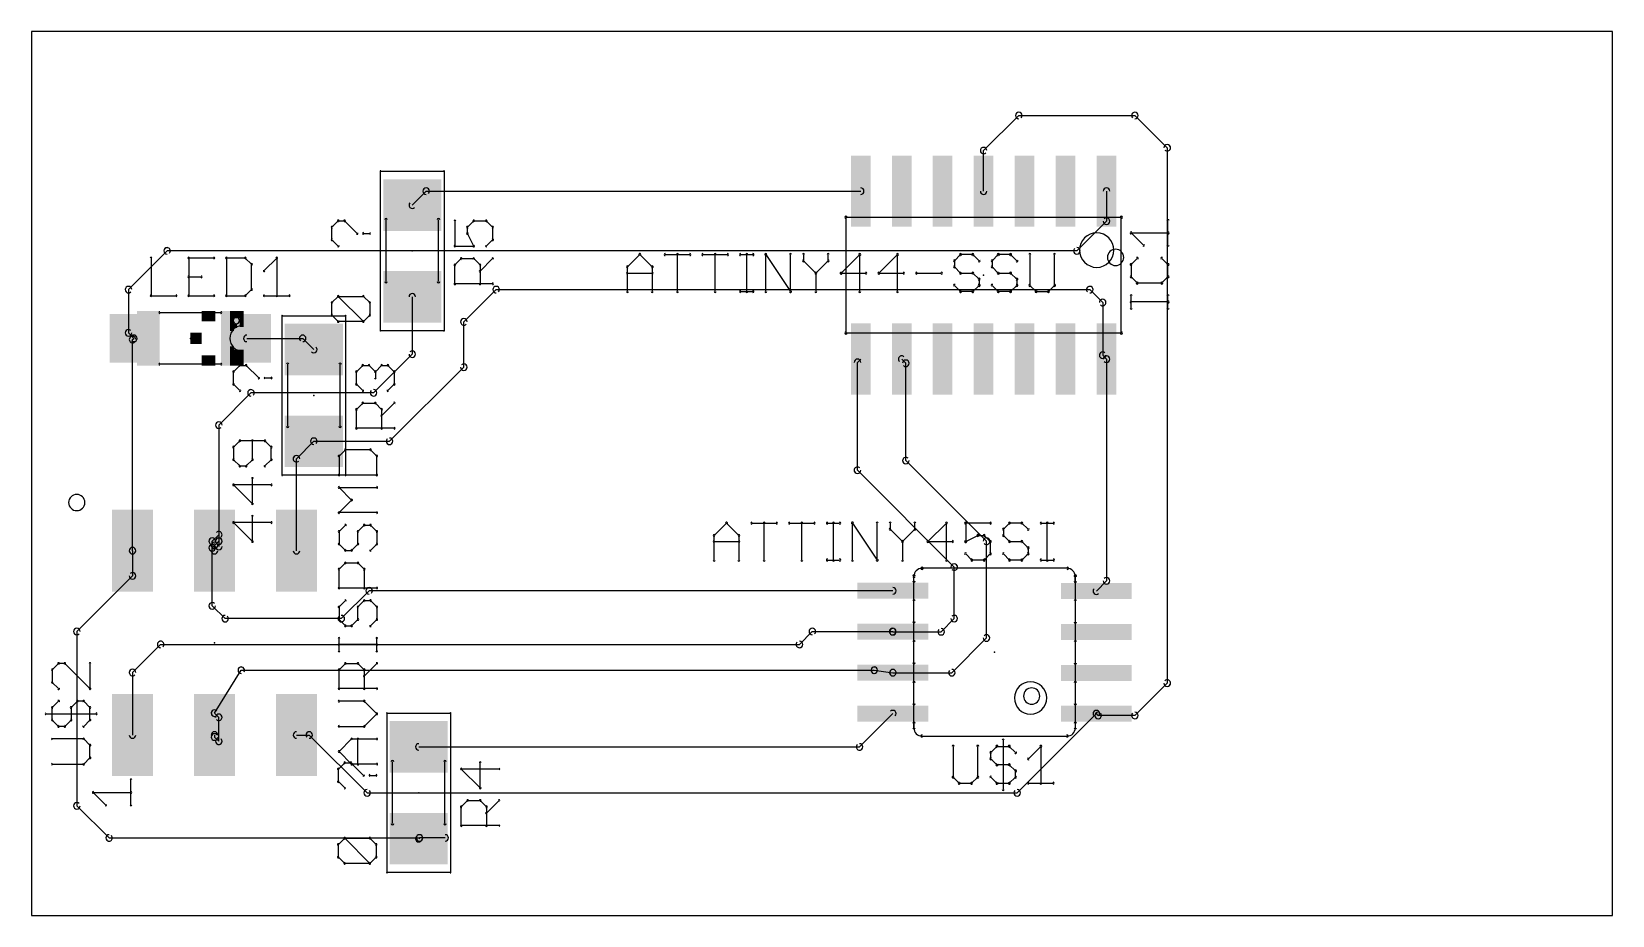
# Model space of a CAD drawing. Header units: millimetres. Extents: x 7.5 to 56.5, y 5.3 to 32.7.
import ezdxf

# ---------------------------------------------------------------- set-up
doc = ezdxf.new("R2010")
doc.units = ezdxf.units.MM
doc.layers.get('0').update_dxf_attribs({"lineweight": 25, "true_color": 0xffffff})
doc.layers.add('layer 1', color=178, linetype='Continuous', lineweight=25, true_color=0x000000)

# ---------------------------------------------------------------- blocks, each defined once
blk = doc.blocks.new('RECT')
blk.add_solid([(-0.5, -0.5), (0.5, -0.5), (-0.5, 0.5), (0.5, 0.5)])
blk = doc.blocks.new('ROUNDV')
blk.add_lwpolyline([(0, -0.25, 1), (0, 0.25, 1), (0, -0.25)], format="xyb")

msp = doc.modelspace()

# ---------------------------------------------------------------- linework, layer by layer
at = {"layer": 'layer 1'}
for p, q in [((56.5, 32.7), (7.5, 32.7)), ((7.5, 32.7), (7.5, 5.3)), ((56.5, 5.3), (56.5, 32.7)), ((33.1, 22.4465), (33.2, 22.5465)), ((7.5, 5.3), (56.5, 5.3))]:
    msp.add_line(p, q, dxfattribs=at)
for points in [[(37.01, 29.01), (38.1, 30.1)], [(38.1, 30.1), (41.7, 30.1)], [(41.7, 30.1), (42.7, 29.1)], [(37.01, 27.7535), (37.01, 29.01)], [(42.7, 29.1), (42.7, 12.5)], [(18.317, 23.427), (18.317, 28.373)], [(18.317, 28.373), (20.283, 28.373)], [(20.283, 28.373), (20.283, 23.427)], [(19.7315, 27.7535), (19.3, 27.322)], [(19.7315, 27.7535), (33.2, 27.7535)], [(40.82, 27.7535), (40.82, 26.82)], [(16.8098, 26.6361), (17.0047, 26.831)], [(16.8098, 26.2463), (16.8098, 26.6361)], [(17.0047, 26.831), (17.1996, 26.831)], [(17.1996, 26.831), (17.5894, 26.4412)], [(18.4872, 24.9475), (18.4872, 26.8652)], [(20.1128, 24.9475), (20.1128, 26.8652)], [(20.6198, 26.831), (20.6198, 26.0514)], [(21.0096, 26.6361), (21.2045, 26.831)], [(21.0096, 26.4412), (21.0096, 26.6361)], [(21.2045, 26.831), (21.5943, 26.831)], [(21.5943, 26.831), (21.7892, 26.6361)], [(21.7892, 26.6361), (21.7892, 26.2463)], [(41.277, 26.941), (32.743, 26.941)], [(32.743, 26.941), (32.743, 23.359)], [(40.82, 26.82), (39.9, 25.9)], [(41.277, 23.359), (41.277, 26.941)], [(42.725, 26.0761), (42.725, 26.8387)], [(17.0047, 26.0514), (16.8098, 26.2463)], [(17.7843, 26.4412), (17.9792, 26.4412)], [(20.6198, 26.0514), (21.2045, 26.0514)], [(21.2045, 26.0514), (21.0096, 26.4412)], [(21.7892, 26.2463), (21.5943, 26.0514)], [(41.9624, 26.0761), (41.581, 26.4574)], [(41.581, 26.4574), (42.725, 26.4574)], [(11.7, 25.9), (10.5, 24.7)], [(11.2008, 25.6802), (11.2008, 24.5108)], [(39.9, 25.9), (11.7, 25.9)], [(13.1498, 25.6802), (12.3702, 25.6802)], [(12.3702, 25.6802), (12.3702, 24.5108)], [(13.5396, 25.6802), (13.5396, 24.5108)], [(14.1243, 25.6802), (13.5396, 25.6802)], [(14.3192, 25.4853), (14.1243, 25.6802)], [(14.3192, 24.7057), (14.3192, 25.4853)], [(14.709, 25.2904), (15.0988, 25.6802)], [(15.0988, 25.6802), (15.0988, 24.5108)], [(20.6198, 25.4667), (20.8147, 25.6616)], [(20.8147, 25.6616), (21.2045, 25.6616)], [(21.2045, 25.6616), (21.3994, 25.4667)], [(21.3994, 25.2718), (21.7892, 25.6616)], [(25.9705, 25.4046), (26.3518, 25.786)], [(26.3518, 25.786), (26.7332, 25.4046)], [(27.1399, 25.786), (27.9026, 25.786)], [(27.5212, 24.642), (27.5212, 25.786)], [(28.3093, 25.786), (29.072, 25.786)], [(28.6906, 24.642), (28.6906, 25.786)], [(29.4787, 25.786), (29.86, 25.786)], [(29.6694, 24.642), (29.6694, 25.786)], [(30.2583, 24.642), (30.2583, 25.786)], [(30.2583, 25.786), (31.0209, 24.642)], [(31.0209, 24.642), (31.0209, 25.786)], [(31.4277, 25.786), (31.4277, 25.5953)], [(31.4277, 25.5953), (31.809, 25.214)], [(31.809, 25.214), (32.1903, 25.5953)], [(32.1903, 25.5953), (32.1903, 25.786)], [(33.1691, 25.786), (32.5971, 25.214)], [(33.1691, 24.642), (33.1691, 25.786)], [(34.3385, 25.786), (33.7665, 25.214)], [(34.3385, 24.642), (34.3385, 25.786)], [(36.2959, 25.786), (36.1053, 25.5953)], [(36.1053, 25.5953), (36.1053, 25.4046)], [(36.6773, 25.786), (36.2959, 25.786)], [(36.8679, 25.5953), (36.6773, 25.786)], [(37.4653, 25.786), (37.2747, 25.5953)], [(37.2747, 25.5953), (37.2747, 25.4046)], [(37.8467, 25.786), (37.4653, 25.786)], [(38.0373, 25.5953), (37.8467, 25.786)], [(38.4441, 25.786), (38.4441, 24.8327)], [(39.2067, 24.8327), (39.2067, 25.786)], [(41.7717, 25.6694), (41.581, 25.4787)], [(42.725, 25.4787), (42.5343, 25.6694)], [(12.3702, 25.0955), (12.76, 25.0955)], [(20.6198, 24.882), (20.6198, 25.4667)], [(21.3994, 25.4667), (21.3994, 24.882)], [(25.9705, 24.642), (25.9705, 25.4046)], [(25.9705, 25.214), (26.7332, 25.214)], [(26.7332, 25.4046), (26.7332, 24.642)], [(31.809, 25.214), (31.809, 24.642)], [(32.5971, 25.214), (33.3597, 25.214)], [(33.7665, 25.214), (34.5291, 25.214)], [(34.9359, 25.214), (35.6985, 25.214)], [(36.1053, 25.4046), (36.2959, 25.214)], [(36.2959, 25.214), (36.6773, 25.214)], [(36.6773, 25.214), (36.8679, 25.0233)], [(36.8679, 25.0233), (36.8679, 24.8327)], [(37.2747, 25.4046), (37.4653, 25.214)], [(37.4653, 25.214), (37.8467, 25.214)], [(37.8467, 25.214), (38.0373, 25.0233)], [(38.0373, 25.0233), (38.0373, 24.8327)], [(41.581, 25.4787), (41.581, 25.0974)], [(41.581, 25.0974), (41.7717, 24.9067)], [(42.5343, 24.9067), (42.725, 25.0974)], [(42.725, 25.0974), (42.725, 25.4787)], [(10.5, 24.7), (10.5, 23.36)], [(11.2008, 24.5108), (11.9804, 24.5108)], [(12.3702, 24.5108), (13.1498, 24.5108)], [(13.5396, 24.5108), (14.1243, 24.5108)], [(14.1243, 24.5108), (14.3192, 24.7057)], [(14.709, 24.5108), (15.4886, 24.5108)], [(21.7892, 24.882), (20.6198, 24.882)], [(20.9, 23.7), (21.9, 24.7)], [(21.9, 24.7), (40.3, 24.7)], [(29.4787, 24.642), (29.86, 24.642)], [(36.2959, 24.642), (36.1053, 24.8327)], [(36.6773, 24.642), (36.2959, 24.642)], [(36.8679, 24.8327), (36.6773, 24.642)], [(37.4653, 24.642), (37.2747, 24.8327)], [(37.8467, 24.642), (37.4653, 24.642)], [(38.0373, 24.8327), (37.8467, 24.642)], [(38.4441, 24.8327), (38.6347, 24.642)], [(38.6347, 24.642), (39.0161, 24.642)], [(39.0161, 24.642), (39.2067, 24.8327)], [(40.3, 24.7), (40.7, 24.3)], [(41.581, 24.1271), (41.581, 24.5084)], [(41.7717, 24.9067), (42.5343, 24.9067)], [(42.725, 24.1271), (42.725, 24.5084)], [(16.8098, 24.2973), (17.0047, 24.4922)], [(16.8098, 23.9075), (16.8098, 24.2973)], [(17.0047, 24.4922), (17.7843, 24.4922)], [(17.7843, 23.7126), (17.0047, 24.4922)], [(17.7843, 24.4922), (17.9792, 24.2973)], [(17.9792, 24.2973), (17.9792, 23.9075)], [(19.3, 24.478), (19.3, 22.7)], [(40.7, 24.3), (40.7, 22.6665)], [(42.725, 24.3178), (41.581, 24.3178)], [(11.47, 23.99), (13.37, 23.99)], [(15.267, 18.947), (15.267, 23.893)], [(15.267, 23.893), (17.233, 23.893)], [(17.0047, 23.7126), (16.8098, 23.9075)], [(17.7843, 23.7126), (17.0047, 23.7126)], [(17.233, 23.893), (17.233, 18.947)], [(17.9792, 23.9075), (17.7843, 23.7126)], [(20.9, 22.3), (20.9, 23.7)], [(10.5, 23.36), (10.67, 23.19)], [(10.63, 23.15), (10.67, 23.19)], [(10.63, 16.6075), (10.63, 23.15)], [(14.17, 23.19), (15.902, 23.19)], [(15.902, 23.19), (16.25, 22.842)], [(20.283, 23.427), (18.317, 23.427)], [(32.743, 23.359), (41.277, 23.359)], [(19.3, 22.7), (18.1, 21.5)], [(34.6, 22.4165), (34.47, 22.5465)], [(40.7, 22.6665), (40.82, 22.5465)], [(40.82, 22.5465), (40.82, 15.671)], [(13.37, 22.39), (11.47, 22.39)], [(13.7598, 22.1561), (13.9547, 22.351)], [(13.7598, 21.7663), (13.7598, 22.1561)], [(13.9547, 22.351), (14.1496, 22.351)], [(14.1496, 22.351), (14.5394, 21.9612)], [(15.4372, 20.4675), (15.4372, 22.3852)], [(17.0628, 20.4675), (17.0628, 22.3852)], [(17.5698, 22.1561), (17.7647, 22.351)], [(17.5698, 21.7663), (17.5698, 22.1561)], [(17.7647, 22.351), (17.9596, 22.351)], [(17.9596, 22.351), (18.1545, 22.1561)], [(18.1545, 22.1561), (18.3494, 22.351)], [(18.1545, 22.1561), (18.1545, 21.9612)], [(18.3494, 22.351), (18.5443, 22.351)], [(18.5443, 22.351), (18.7392, 22.1561)], [(18.598, 19.998), (20.9, 22.3)], [(18.7392, 22.1561), (18.7392, 21.7663)], [(33.1, 19.1), (33.1, 22.4465)], [(34.6, 19.4), (34.6, 22.4165)], [(13.9547, 21.5714), (13.7598, 21.7663)], [(14.7343, 21.9612), (14.9292, 21.9612)], [(17.7647, 21.5714), (17.5698, 21.7663)], [(18.7392, 21.7663), (18.5443, 21.5714)], [(14.3, 21.5), (13.3, 20.5)], [(18.1, 21.5), (14.3, 21.5)], [(17.5698, 20.9867), (17.7647, 21.1816)], [(17.7647, 21.1816), (18.1545, 21.1816)], [(18.1545, 21.1816), (18.3494, 20.9867)], [(18.3494, 20.7918), (18.7392, 21.1816)], [(17.5698, 20.402), (17.5698, 20.9867)], [(18.3494, 20.9867), (18.3494, 20.402)], [(13.3, 20.5), (13.3, 16.9)], [(18.7392, 20.402), (17.5698, 20.402)], [(13.9547, 20.0122), (13.7598, 19.8173)], [(13.7598, 19.8173), (13.7598, 19.4275)], [(14.7343, 20.0122), (13.9547, 20.0122)], [(14.3445, 19.4275), (14.3445, 20.0122)], [(14.9292, 19.8173), (14.7343, 20.0122)], [(14.9292, 19.4275), (14.9292, 19.8173)], [(15.71, 19.458), (16.25, 19.998)], [(16.25, 19.998), (18.598, 19.998)], [(17.2247, 19.7358), (17.0298, 19.5409)], [(18.0043, 19.7358), (17.2247, 19.7358)], [(18.1992, 19.5409), (18.0043, 19.7358)], [(13.7598, 19.4275), (13.9547, 19.2326)], [(13.9547, 19.2326), (14.1496, 19.2326)], [(14.1496, 19.2326), (14.3445, 19.4275)], [(14.7343, 19.2326), (14.9292, 19.4275)], [(15.71, 16.6075), (15.71, 19.458)], [(17.0298, 19.5409), (17.0298, 18.9562)], [(18.1992, 18.9562), (18.1992, 19.5409)], [(37.1, 16.9), (34.6, 19.4)], [(14.9292, 18.6479), (13.7598, 18.6479)], [(13.7598, 18.6479), (14.3445, 18.0632)], [(14.3445, 18.0632), (14.3445, 18.8428)], [(17.233, 18.947), (15.267, 18.947)], [(17.0298, 18.9562), (18.1992, 18.9562)], [(36.1, 16.1), (33.1, 19.1)], [(17.4196, 18.1766), (17.0298, 18.5664)], [(17.0298, 18.5664), (18.1992, 18.5664)], [(17.0298, 17.7868), (17.4196, 18.1766)], [(14.3445, 16.8938), (14.3445, 17.6734)], [(18.1992, 17.7868), (17.0298, 17.7868)], [(14.9292, 17.4785), (13.7598, 17.4785)], [(13.7598, 17.4785), (14.3445, 16.8938)], [(17.2247, 17.397), (17.0298, 17.2021)], [(17.0298, 17.2021), (17.0298, 16.8123)], [(17.6145, 17.2021), (17.8094, 17.397)], [(17.6145, 16.8123), (17.6145, 17.2021)], [(17.8094, 17.397), (18.0043, 17.397)], [(18.0043, 17.397), (18.1992, 17.2021)], [(18.1992, 17.2021), (18.1992, 16.8123)], [(28.6581, 17.0802), (29.0394, 17.4615)], [(29.0394, 17.4615), (29.4208, 17.0802)], [(29.8275, 17.4615), (30.5902, 17.4615)], [(30.2088, 16.3175), (30.2088, 17.4615)], [(30.9969, 17.4615), (31.7596, 17.4615)], [(31.3782, 16.3175), (31.3782, 17.4615)], [(32.1663, 17.4615), (32.5476, 17.4615)], [(32.357, 16.3175), (32.357, 17.4615)], [(32.9459, 16.3175), (32.9459, 17.4615)], [(32.9459, 17.4615), (33.7085, 16.3175)], [(33.7085, 16.3175), (33.7085, 17.4615)], [(34.1153, 17.4615), (34.1153, 17.2708)], [(34.1153, 17.2708), (34.4966, 16.8895)], [(34.4966, 16.8895), (34.8779, 17.2708)], [(34.8779, 17.2708), (34.8779, 17.4615)], [(35.8567, 17.4615), (35.2847, 16.8895)], [(35.8567, 16.3175), (35.8567, 17.4615)], [(37.2167, 17.4615), (36.4541, 17.4615)], [(36.4541, 17.4615), (36.4541, 16.8895)], [(37.8141, 17.4615), (37.6235, 17.2708)], [(37.6235, 17.2708), (37.6235, 17.0802)], [(38.1955, 17.4615), (37.8141, 17.4615)], [(38.3861, 17.2708), (38.1955, 17.4615)], [(38.7929, 17.4615), (39.1742, 17.4615)], [(38.9835, 16.3175), (38.9835, 17.4615)], [(13.1, 16.9), (13.3, 17.1)], [(13.1, 16.7), (13.1, 16.9)], [(13.17, 16.77), (13.1, 16.7)], [(13.1, 14.9), (13.1, 16.7)], [(13.17, 16.77), (13.3, 16.9)], [(13.17, 16.6075), (13.17, 16.77)], [(13.3, 16.9), (13.3, 16.7375)], [(17.0298, 16.8123), (17.2247, 16.6174)], [(17.4196, 16.6174), (17.6145, 16.8123)], [(18.1992, 16.8123), (18.0043, 16.6174)], [(28.6581, 16.3175), (28.6581, 17.0802)], [(28.6581, 16.8895), (29.4208, 16.8895)], [(29.4208, 17.0802), (29.4208, 16.3175)], [(34.4966, 16.8895), (34.4966, 16.3175)], [(35.2847, 16.8895), (36.0473, 16.8895)], [(36.4541, 16.8895), (36.8354, 17.0802)], [(36.8354, 17.0802), (37.0261, 17.0802)], [(37.0261, 17.0802), (37.2167, 16.8895)], [(37.1, 13.9), (37.1, 16.9)], [(37.2167, 16.8895), (37.2167, 16.5082)], [(37.6235, 17.0802), (37.8141, 16.8895)], [(37.8141, 16.8895), (38.1955, 16.8895)], [(38.1955, 16.8895), (38.3861, 16.6988)], [(38.3861, 16.6988), (38.3861, 16.5082)], [(10.63, 16.6075), (10.63, 15.83)], [(17.0298, 16.0327), (17.2247, 16.2276)], [(17.2247, 16.6174), (17.4196, 16.6174)], [(17.2247, 16.2276), (17.6145, 16.2276)], [(17.6145, 16.2276), (17.8094, 16.0327)], [(32.1663, 16.3175), (32.5476, 16.3175)], [(36.6447, 16.3175), (36.4541, 16.5082)], [(37.0261, 16.3175), (36.6447, 16.3175)], [(37.2167, 16.5082), (37.0261, 16.3175)], [(37.8141, 16.3175), (37.6235, 16.5082)], [(38.1955, 16.3175), (37.8141, 16.3175)], [(38.3861, 16.5082), (38.1955, 16.3175)], [(38.7929, 16.3175), (39.1742, 16.3175)], [(10.63, 15.83), (8.9, 14.1)], [(17.0298, 15.448), (17.0298, 16.0327)], [(17.8094, 16.0327), (17.8094, 15.448)], [(34.85, 11.12), (34.85, 15.82)], [(34.85, 15.67), (34.85, 15.82)], [(39.6, 16.06), (35.1, 16.06)], [(36.1, 14.5), (36.1, 16.1)], [(39.85, 15.82), (39.85, 11.12)], [(39.85, 15.66), (39.85, 15.79)], [(18.1992, 15.448), (17.0298, 15.448)], [(17.965, 15.365), (17.1, 14.5)], [(34.196, 15.365), (17.965, 15.365)], [(40.504, 15.355), (40.82, 15.671)], [(13.5, 14.5), (13.1, 14.9)], [(17.2247, 15.0582), (17.0298, 14.8633)], [(17.0298, 14.8633), (17.0298, 14.4735)], [(17.6145, 14.8633), (17.8094, 15.0582)], [(17.6145, 14.4735), (17.6145, 14.8633)], [(17.8094, 15.0582), (18.0043, 15.0582)], [(18.0043, 15.0582), (18.1992, 14.8633)], [(18.1992, 14.8633), (18.1992, 14.4735)], [(34.85, 14.41), (34.85, 15.05)], [(39.85, 15.05), (39.85, 14.4)], [(17.1, 14.5), (13.5, 14.5)], [(17.0298, 14.4735), (17.2247, 14.2786)], [(17.2247, 14.2786), (17.4196, 14.2786)], [(17.4196, 14.2786), (17.6145, 14.4735)], [(18.1992, 14.4735), (18.0043, 14.2786)], [(35.695, 14.095), (36.1, 14.5)], [(8.9, 14.1), (8.9, 8.7)], [(17.0298, 13.499), (17.0298, 13.8888)], [(18.1992, 13.499), (18.1992, 13.8888)], [(31.3, 13.7), (31.7, 14.1)], [(31.7, 14.1), (34.191, 14.1)], [(34.191, 14.1), (34.196, 14.095)], [(34.196, 14.095), (35.695, 14.095)], [(34.85, 13.14), (34.85, 13.78)], [(36.025, 12.825), (37.1, 13.9)], [(39.85, 13.78), (39.85, 13.13)], [(11.5, 13.7), (10.63, 12.83)], [(11.5, 13.7), (31.3, 13.7)], [(18.1992, 13.6939), (17.0298, 13.6939)], [(8.3347, 13.1092), (8.1398, 12.9143)], [(8.1398, 12.9143), (8.1398, 12.5245)], [(8.5296, 13.1092), (8.3347, 13.1092)], [(9.3092, 12.3296), (8.5296, 13.1092)], [(9.3092, 13.1092), (9.3092, 12.3296)], [(10.63, 12.83), (10.63, 10.8925)], [(13.17, 11.57), (14, 12.9)], [(14, 12.9), (33.621, 12.9)], [(17.0298, 12.9143), (17.2247, 13.1092)], [(17.0298, 12.3296), (17.0298, 12.9143)], [(17.2247, 13.1092), (17.6145, 13.1092)], [(17.6145, 13.1092), (17.8094, 12.9143)], [(17.8094, 12.7194), (18.1992, 13.1092)], [(17.8094, 12.9143), (17.8094, 12.3296)], [(33.621, 12.9), (34.196, 12.825)], [(34.196, 12.825), (36.025, 12.825)], [(8.1398, 12.5245), (8.3347, 12.3296)], [(18.1992, 12.3296), (17.0298, 12.3296)], [(34.85, 11.87), (34.85, 12.51)], [(39.85, 12.51), (39.85, 11.87)], [(42.7, 12.5), (41.7, 11.5)], [(8.1398, 11.7449), (8.3347, 11.9398)], [(8.9194, 11.9398), (8.7245, 11.7449)], [(9.1143, 11.9398), (8.9194, 11.9398)], [(9.3092, 11.7449), (9.1143, 11.9398)], [(17.8094, 11.9398), (17.0298, 11.9398)], [(18.1992, 11.55), (17.8094, 11.9398)], [(7.9449, 11.55), (9.5041, 11.55)], [(8.1398, 11.3551), (8.1398, 11.7449)], [(8.3347, 11.1602), (8.1398, 11.3551)], [(8.7245, 11.3551), (8.5296, 11.1602)], [(8.7245, 11.7449), (8.7245, 11.3551)], [(9.1143, 11.1602), (9.3092, 11.3551)], [(9.3092, 11.3551), (9.3092, 11.7449)], [(13.3, 11.44), (13.17, 11.57)], [(13.3, 10.7), (13.3, 11.44)], [(17.8094, 11.1602), (18.1992, 11.55)], [(18.517, 6.627), (18.517, 11.573)], [(18.517, 11.573), (20.483, 11.573)], [(20.483, 11.573), (20.483, 6.627)], [(33.163, 10.522), (34.196, 11.555)], [(38.049, 9.1), (40.504, 11.555)], [(40.559, 11.5), (40.504, 11.555)], [(41.7, 11.5), (40.559, 11.5)], [(8.5296, 11.1602), (8.3347, 11.1602)], [(13.17, 10.8925), (13.17, 10.83)], [(13.17, 10.83), (13.3, 10.7)], [(15.71, 10.8925), (16.1075, 10.8925)], [(16.1075, 10.8925), (17.9, 9.1)], [(17.0298, 11.1602), (17.8094, 11.1602)], [(34.85, 11.25), (34.85, 11.12)], [(35.1, 10.86), (39.59, 10.86)], [(39.85, 11.25), (39.85, 11.12)], [(9.1143, 10.7704), (8.1398, 10.7704)], [(9.3092, 10.5755), (9.1143, 10.7704)], [(9.3092, 10.1857), (9.3092, 10.5755)], [(17.0298, 10.3806), (17.4196, 10.7704)], [(17.4196, 9.9908), (17.0298, 10.3806)], [(17.4196, 10.7704), (18.1992, 10.7704)], [(17.6145, 9.9908), (17.6145, 10.7704)], [(19.5, 10.522), (33.163, 10.522)], [(36.0643, 10.54), (36.0643, 9.5867)], [(36.827, 9.5867), (36.827, 10.54)], [(37.2337, 10.3493), (37.4244, 10.54)], [(37.2337, 10.1586), (37.2337, 10.3493)], [(37.4244, 10.54), (37.8057, 10.54)], [(37.615, 10.7306), (37.615, 9.2053)], [(37.8057, 10.54), (37.9964, 10.3493)], [(38.4031, 10.1586), (38.7844, 10.54)], [(38.7844, 10.54), (38.7844, 9.396)], [(8.1398, 9.9908), (9.1143, 9.9908)], [(9.1143, 9.9908), (9.3092, 10.1857)], [(17.0098, 9.8361), (17.2047, 10.031)], [(17.0098, 9.4463), (17.0098, 9.8361)], [(17.2047, 10.031), (17.3996, 10.031)], [(17.3996, 10.031), (17.7894, 9.6412)], [(18.1992, 9.9908), (17.4196, 9.9908)], [(18.6872, 8.1475), (18.6872, 10.0652)], [(20.3128, 8.1475), (20.3128, 10.0652)], [(21.9892, 9.8361), (20.8198, 9.8361)], [(20.8198, 9.8361), (21.4045, 9.2514)], [(21.4045, 9.2514), (21.4045, 10.031)], [(37.4244, 9.968), (37.2337, 10.1586)], [(37.8057, 9.968), (37.4244, 9.968)], [(37.9964, 9.7773), (37.8057, 9.968)], [(10.5792, 8.7208), (10.5792, 9.5004)], [(17.2047, 9.2514), (17.0098, 9.4463)], [(17.9843, 9.6412), (18.1792, 9.6412)], [(36.0643, 9.5867), (36.255, 9.396)], [(36.255, 9.396), (36.6363, 9.396)], [(36.6363, 9.396), (36.827, 9.5867)], [(37.2337, 9.5867), (37.4244, 9.396)], [(37.4244, 9.396), (37.8057, 9.396)], [(37.8057, 9.396), (37.9964, 9.5867)], [(37.9964, 9.5867), (37.9964, 9.7773)], [(38.4031, 9.396), (39.1657, 9.396)], [(9.7996, 8.7208), (9.4098, 9.1106)], [(9.4098, 9.1106), (10.5792, 9.1106)], [(17.9, 9.1), (38.049, 9.1)], [(20.8198, 8.6667), (21.0147, 8.8616)], [(21.0147, 8.8616), (21.4045, 8.8616)], [(21.4045, 8.8616), (21.5994, 8.6667)], [(21.5994, 8.4718), (21.9892, 8.8616)], [(8.9, 8.7), (9.9, 7.7)], [(20.8198, 8.082), (20.8198, 8.6667)], [(21.5994, 8.6667), (21.5994, 8.082)], [(21.9892, 8.082), (20.8198, 8.082)], [(9.9, 7.7), (19.522, 7.7)], [(17.0098, 7.4973), (17.2047, 7.6922)], [(17.0098, 7.1075), (17.0098, 7.4973)], [(17.2047, 7.6922), (17.9843, 7.6922)], [(17.9843, 6.9126), (17.2047, 7.6922)], [(17.9843, 7.6922), (18.1792, 7.4973)], [(18.1792, 7.4973), (18.1792, 7.1075)], [(19.522, 7.7), (19.5, 7.678)], [(20.322, 7.7), (19.522, 7.7)], [(17.2047, 6.9126), (17.0098, 7.1075)], [(17.9843, 6.9126), (17.2047, 6.9126)], [(18.1792, 7.1075), (17.9843, 6.9126)], [(20.483, 6.627), (18.517, 6.627)]]:
    msp.add_lwpolyline(points, dxfattribs=at)
for points in [[(38.1, 30.2016, 1), (38.1, 29.9984)], [(38.1718, 30.0282, 1), (38.0282, 30.1718)], [(41.7718, 30.1718, 1), (41.6282, 30.0282)], [(41.7, 29.9984, 1), (41.7, 30.2016)], [(37.1116, 29.01, 1), (36.9084, 29.01)], [(36.9382, 29.0818, 1), (37.0818, 28.9382)], [(42.8016, 29.1, 1), (42.5984, 29.1)], [(42.6282, 29.0282, 1), (42.7718, 29.1718)], [(18.3297, 28.373, 1), (18.3043, 28.373)], [(18.317, 28.3857, 1), (18.317, 28.3603)], [(20.2957, 28.373, 1), (20.2703, 28.373)], [(20.283, 28.3603, 1), (20.283, 28.3857)], [(19.7315, 27.8551, 1), (19.7315, 27.6519)], [(19.8033, 27.6817, 1), (19.6597, 27.8253)], [(33.2, 27.6519, 1), (33.2, 27.8551)], [(36.9084, 27.7535, 1), (37.1116, 27.7535)], [(40.9216, 27.7535, 1), (40.7184, 27.7535)], [(19.2282, 27.3938, 1), (19.3718, 27.2502)], [(32.743, 26.9791, 1), (32.743, 26.9029)], [(32.7811, 26.941, 1), (32.7049, 26.941)], [(41.3151, 26.941, 1), (41.2389, 26.941)], [(41.277, 26.9029, 1), (41.277, 26.9791)], [(16.7918, 26.6541, 1), (16.8278, 26.6181)], [(16.8352, 26.6361, 1), (16.7844, 26.6361)], [(17.0047, 26.8564, 1), (17.0047, 26.8056)], [(17.0227, 26.813, 1), (16.9867, 26.849)], [(17.2176, 26.849, 1), (17.1816, 26.813)], [(17.1996, 26.8056, 1), (17.1996, 26.8564)], [(17.7843, 26.4666, 1), (17.7843, 26.4158)], [(17.9792, 26.4158, 1), (17.9792, 26.4666)], [(18.5253, 26.8652, 1), (18.4491, 26.8652)], [(20.1509, 26.8652, 1), (20.0747, 26.8652)], [(20.6452, 26.831, 1), (20.5944, 26.831)], [(20.9916, 26.6541, 1), (21.0276, 26.6181)], [(21.035, 26.6361, 1), (20.9842, 26.6361)], [(21.0323, 26.4526, 1), (20.9869, 26.4298)], [(21.2045, 26.8564, 1), (21.2045, 26.8056)], [(21.2225, 26.813, 1), (21.1865, 26.849)], [(21.6123, 26.849, 1), (21.5763, 26.813)], [(21.5943, 26.8056, 1), (21.5943, 26.8564)], [(21.8146, 26.6361, 1), (21.7638, 26.6361)], [(21.7712, 26.6181, 1), (21.8072, 26.6541)], [(40.7184, 26.82, 1), (40.9216, 26.82)], [(40.8918, 26.7482, 1), (40.7482, 26.8918)], [(41.581, 26.4892, 1), (41.581, 26.4257)], [(41.6035, 26.4799, 1), (41.5586, 26.435)], [(42.7568, 26.8387, 1), (42.6932, 26.8387)], [(42.725, 26.4257, 1), (42.725, 26.4892)], [(11.7, 26.0016, 1), (11.7, 25.7984)], [(11.7718, 25.8282, 1), (11.6282, 25.9718)], [(16.8278, 26.2643, 1), (16.7918, 26.2283)], [(16.7844, 26.2463, 1), (16.8352, 26.2463)], [(16.9867, 26.0334, 1), (17.0227, 26.0694)], [(17.5714, 26.4232, 1), (17.6074, 26.4592)], [(20.6198, 26.0768, 1), (20.6198, 26.026)], [(20.5944, 26.0514, 1), (20.6452, 26.0514)], [(20.9842, 26.4412, 1), (21.035, 26.4412)], [(21.1818, 26.04, 1), (21.2272, 26.0628)], [(21.2045, 26.026, 1), (21.2045, 26.0768)], [(21.5763, 26.0694, 1), (21.6123, 26.0334)], [(21.7638, 26.2463, 1), (21.8146, 26.2463)], [(21.8072, 26.2283, 1), (21.7712, 26.2643)], [(39.8282, 25.9718, 1), (39.9718, 25.8282)], [(39.9, 25.7984, 1), (39.9, 26.0016)], [(40.5152, 25.3913, 1), (40.5152, 26.4581, 1), (40.5152, 25.3913)], [(41.9399, 26.0536, 1), (41.9848, 26.0985)], [(42.6932, 26.0761, 1), (42.7568, 26.0761)], [(11.2262, 25.6802, 1), (11.1754, 25.6802)], [(12.3702, 25.7056, 1), (12.3702, 25.6548)], [(12.3956, 25.6802, 1), (12.3448, 25.6802)], [(13.1498, 25.6548, 1), (13.1498, 25.7056)], [(13.565, 25.6802, 1), (13.5142, 25.6802)], [(13.5396, 25.7056, 1), (13.5396, 25.6548)], [(14.1423, 25.6982, 1), (14.1063, 25.6622)], [(14.1243, 25.6548, 1), (14.1243, 25.7056)], [(14.3446, 25.4853, 1), (14.2938, 25.4853)], [(14.3012, 25.4673, 1), (14.3372, 25.5033)], [(15.1242, 25.6802, 1), (15.0734, 25.6802)], [(15.1167, 25.6622, 1), (15.0808, 25.6982)], [(20.6018, 25.4847, 1), (20.6378, 25.4487)], [(20.6452, 25.4667, 1), (20.5944, 25.4667)], [(20.8147, 25.687, 1), (20.8147, 25.6362)], [(20.8327, 25.6436, 1), (20.7967, 25.6796)], [(21.2225, 25.6796, 1), (21.1865, 25.6436)], [(21.2045, 25.6362, 1), (21.2045, 25.687)], [(21.4248, 25.4667, 1), (21.374, 25.4667)], [(21.3814, 25.4487, 1), (21.4174, 25.4847)], [(21.8072, 25.6436, 1), (21.7712, 25.6796)], [(26.3743, 25.8084, 1), (26.3294, 25.7635)], [(26.3743, 25.7635, 1), (26.3294, 25.8084)], [(27.1399, 25.8177, 1), (27.1399, 25.7542)], [(27.553, 25.786, 1), (27.4895, 25.786)], [(27.9026, 25.7542, 1), (27.9026, 25.8177)], [(28.3093, 25.8177, 1), (28.3093, 25.7542)], [(28.7224, 25.786, 1), (28.6589, 25.786)], [(29.072, 25.7542, 1), (29.072, 25.8177)], [(29.4787, 25.8177, 1), (29.4787, 25.7542)], [(29.7011, 25.786, 1), (29.6376, 25.786)], [(29.86, 25.7542, 1), (29.86, 25.8177)], [(30.29, 25.786, 1), (30.2265, 25.786)], [(30.2847, 25.8036, 1), (30.2319, 25.7684)], [(31.0527, 25.786, 1), (30.9892, 25.786)], [(31.4594, 25.786, 1), (31.3959, 25.786)], [(31.4501, 25.6178, 1), (31.4052, 25.5729)], [(31.3959, 25.5953, 1), (31.4594, 25.5953)], [(32.2221, 25.786, 1), (32.1586, 25.786)], [(32.1586, 25.5953, 1), (32.2221, 25.5953)], [(32.2128, 25.5729, 1), (32.1679, 25.6178)], [(33.2008, 25.786, 1), (33.1373, 25.786)], [(33.1915, 25.7635, 1), (33.1466, 25.8084)], [(34.3702, 25.786, 1), (34.3067, 25.786)], [(34.3609, 25.7635, 1), (34.316, 25.8084)], [(36.137, 25.5953, 1), (36.0735, 25.5953)], [(36.0828, 25.6178, 1), (36.1277, 25.5729)], [(36.2959, 25.8177, 1), (36.2959, 25.7542)], [(36.3184, 25.7635, 1), (36.2735, 25.8084)], [(36.6997, 25.8084, 1), (36.6548, 25.7635)], [(36.6773, 25.7542, 1), (36.6773, 25.8177)], [(36.8455, 25.5729, 1), (36.8904, 25.6178)], [(37.3064, 25.5953, 1), (37.2429, 25.5953)], [(37.2522, 25.6178, 1), (37.2971, 25.5729)], [(37.4653, 25.8177, 1), (37.4653, 25.7542)], [(37.4878, 25.7635, 1), (37.4429, 25.8084)], [(37.8691, 25.8084, 1), (37.8242, 25.7635)], [(37.8467, 25.7542, 1), (37.8467, 25.8177)], [(38.0149, 25.5729, 1), (38.0598, 25.6178)], [(38.4758, 25.786, 1), (38.4123, 25.786)], [(39.2385, 25.786, 1), (39.175, 25.786)], [(41.6128, 25.4787, 1), (41.5493, 25.4787)], [(41.5586, 25.5011, 1), (41.6035, 25.4562)], [(41.7941, 25.6469, 1), (41.7492, 25.6918)], [(42.5568, 25.6918, 1), (42.5119, 25.6469)], [(42.7568, 25.4787, 1), (42.6932, 25.4787)], [(42.7025, 25.4562, 1), (42.7475, 25.5011)], [(12.3702, 25.1209, 1), (12.3702, 25.0701)], [(12.76, 25.0701, 1), (12.76, 25.1209)], [(14.691, 25.3084, 1), (14.727, 25.2724)], [(21.3814, 25.2898, 1), (21.4174, 25.2538)], [(26.0023, 25.4046, 1), (25.9388, 25.4046)], [(25.9481, 25.4271, 1), (25.993, 25.3822)], [(25.9705, 25.2457, 1), (25.9705, 25.1822)], [(26.7649, 25.4046, 1), (26.7014, 25.4046)], [(26.7107, 25.3822, 1), (26.7556, 25.4271)], [(26.7332, 25.1822, 1), (26.7332, 25.2457)], [(31.8408, 25.214, 1), (31.7773, 25.214)], [(31.7866, 25.2364, 1), (31.8315, 25.1915)], [(31.7866, 25.1915, 1), (31.8315, 25.2364)], [(32.5971, 25.2457, 1), (32.5971, 25.1822)], [(32.5746, 25.2364, 1), (32.6195, 25.1915)], [(33.3597, 25.1822, 1), (33.3597, 25.2457)], [(33.744, 25.2364, 1), (33.7889, 25.1915)], [(33.7665, 25.2457, 1), (33.7665, 25.1822)], [(34.5291, 25.1822, 1), (34.5291, 25.2457)], [(34.9359, 25.2457, 1), (34.9359, 25.1822)], [(35.6985, 25.1822, 1), (35.6985, 25.2457)], [(36.1277, 25.4271, 1), (36.0828, 25.3822)], [(36.0735, 25.4046, 1), (36.137, 25.4046)], [(36.2959, 25.2457, 1), (36.2959, 25.1822)], [(36.2735, 25.1915, 1), (36.3184, 25.2364)], [(36.6997, 25.2364, 1), (36.6548, 25.1915)], [(36.6773, 25.1822, 1), (36.6773, 25.2457)], [(36.8997, 25.0233, 1), (36.8362, 25.0233)], [(36.8455, 25.0009, 1), (36.8904, 25.0458)], [(37.2971, 25.4271, 1), (37.2522, 25.3822)], [(37.2429, 25.4046, 1), (37.3064, 25.4046)], [(37.4653, 25.2457, 1), (37.4653, 25.1822)], [(37.4429, 25.1915, 1), (37.4878, 25.2364)], [(37.8691, 25.2364, 1), (37.8242, 25.1915)], [(37.8467, 25.1822, 1), (37.8467, 25.2457)], [(38.0691, 25.0233, 1), (38.0056, 25.0233)], [(38.0149, 25.0009, 1), (38.0598, 25.0458)], [(41.6035, 25.1198, 1), (41.5586, 25.0749)], [(41.5493, 25.0974, 1), (41.6128, 25.0974)], [(42.6932, 25.0974, 1), (42.7568, 25.0974)], [(42.7475, 25.0749, 1), (42.7025, 25.1198)], [(10.6016, 24.7, 1), (10.3984, 24.7)], [(10.4282, 24.7718, 1), (10.5718, 24.6282)], [(11.2008, 24.5362, 1), (11.2008, 24.4854)], [(11.1754, 24.5108, 1), (11.2262, 24.5108)], [(11.9804, 24.4854, 1), (11.9804, 24.5362)], [(12.3702, 24.5362, 1), (12.3702, 24.4854)], [(12.3448, 24.5108, 1), (12.3956, 24.5108)], [(13.1498, 24.4854, 1), (13.1498, 24.5362)], [(13.5396, 24.5362, 1), (13.5396, 24.4854)], [(13.5142, 24.5108, 1), (13.565, 24.5108)], [(14.1063, 24.5288, 1), (14.1423, 24.4928)], [(14.1243, 24.4854, 1), (14.1243, 24.5362)], [(14.2938, 24.7057, 1), (14.3446, 24.7057)], [(14.3372, 24.6877, 1), (14.3012, 24.7237)], [(14.709, 24.5362, 1), (14.709, 24.4854)], [(15.0734, 24.5108, 1), (15.1242, 24.5108)], [(15.4886, 24.4854, 1), (15.4886, 24.5362)], [(17.0227, 24.5102, 1), (16.9867, 24.4742)], [(17.0047, 24.5176, 1), (17.0047, 24.4668)], [(17.0227, 24.4742, 1), (16.9867, 24.5102)], [(17.8023, 24.5102, 1), (17.7663, 24.4742)], [(17.7843, 24.4668, 1), (17.7843, 24.5176)], [(18.4491, 24.9475, 1), (18.5253, 24.9475)], [(19.4016, 24.478, 1), (19.1984, 24.478)], [(20.0747, 24.9475, 1), (20.1509, 24.9475)], [(20.6198, 24.9074, 1), (20.6198, 24.8566)], [(20.5944, 24.882, 1), (20.6452, 24.882)], [(21.374, 24.882, 1), (21.4248, 24.882)], [(21.7892, 24.8566, 1), (21.7892, 24.9074)], [(21.9, 24.8016, 1), (21.9, 24.5984)], [(21.9718, 24.6282, 1), (21.8282, 24.7718)], [(25.9388, 24.642, 1), (26.0023, 24.642)], [(26.7014, 24.642, 1), (26.7649, 24.642)], [(27.4895, 24.642, 1), (27.553, 24.642)], [(28.6589, 24.642, 1), (28.7224, 24.642)], [(29.4787, 24.6738, 1), (29.4787, 24.6103)], [(29.6376, 24.642, 1), (29.7011, 24.642)], [(29.86, 24.6103, 1), (29.86, 24.6738)], [(30.2265, 24.642, 1), (30.29, 24.642)], [(30.9892, 24.642, 1), (31.0527, 24.642)], [(30.9945, 24.6244, 1), (31.0474, 24.6596)], [(31.7773, 24.642, 1), (31.8408, 24.642)], [(33.1373, 24.642, 1), (33.2008, 24.642)], [(34.3067, 24.642, 1), (34.3702, 24.642)], [(36.1277, 24.8551, 1), (36.0828, 24.8102)], [(36.2959, 24.6738, 1), (36.2959, 24.6103)], [(36.2735, 24.6195, 1), (36.3184, 24.6645)], [(36.6548, 24.6645, 1), (36.6997, 24.6195)], [(36.6773, 24.6103, 1), (36.6773, 24.6738)], [(36.8362, 24.8327, 1), (36.8997, 24.8327)], [(36.8904, 24.8102, 1), (36.8455, 24.8551)], [(37.2971, 24.8551, 1), (37.2522, 24.8102)], [(37.4653, 24.6738, 1), (37.4653, 24.6103)], [(37.4429, 24.6195, 1), (37.4878, 24.6645)], [(37.8242, 24.6645, 1), (37.8691, 24.6195)], [(37.8467, 24.6103, 1), (37.8467, 24.6738)], [(38.0056, 24.8327, 1), (38.0691, 24.8327)], [(38.0598, 24.8102, 1), (38.0149, 24.8551)], [(38.4665, 24.8551, 1), (38.4216, 24.8102)], [(38.4123, 24.8327, 1), (38.4758, 24.8327)], [(38.6347, 24.6738, 1), (38.6347, 24.6103)], [(38.6123, 24.6195, 1), (38.6572, 24.6645)], [(38.9936, 24.6645, 1), (39.0385, 24.6195)], [(39.0161, 24.6103, 1), (39.0161, 24.6738)], [(39.175, 24.8327, 1), (39.2385, 24.8327)], [(39.2292, 24.8102, 1), (39.1843, 24.8551)], [(40.3718, 24.7718, 1), (40.2282, 24.6282)], [(40.3, 24.5984, 1), (40.3, 24.8016)], [(41.6128, 24.5084, 1), (41.5493, 24.5084)], [(41.7717, 24.9384, 1), (41.7717, 24.875)], [(41.7492, 24.8842, 1), (41.7941, 24.9292)], [(42.5119, 24.9292, 1), (42.5568, 24.8842)], [(42.5343, 24.875, 1), (42.5343, 24.9384)], [(42.7568, 24.5084, 1), (42.6932, 24.5084)], [(11.47, 24.0154, 1), (11.47, 23.9646)], [(13.37, 23.9646, 1), (13.37, 24.0154)], [(16.7918, 24.3153, 1), (16.8278, 24.2793)], [(16.8352, 24.2973, 1), (16.7844, 24.2973)], [(18.0046, 24.2973, 1), (17.9538, 24.2973)], [(17.9612, 24.2793, 1), (17.9972, 24.3153)], [(40.8016, 24.3, 1), (40.5984, 24.3)], [(40.6282, 24.2282, 1), (40.7718, 24.3718)], [(41.581, 24.3495, 1), (41.581, 24.286)], [(41.5493, 24.1271, 1), (41.6128, 24.1271)], [(42.6932, 24.1271, 1), (42.7568, 24.1271)], [(42.725, 24.286, 1), (42.725, 24.3495)], [(14.045, 23.59, 1), (14.045, 22.79)], [(13.845, 23.64, 1), (13.845, 23.84, 1), (13.845, 23.64)], [(15.2797, 23.893, 1), (15.2543, 23.893)], [(15.267, 23.9057, 1), (15.267, 23.8803)], [(16.8278, 23.9255, 1), (16.7918, 23.8895)], [(16.7844, 23.9075, 1), (16.8352, 23.9075)], [(17.0047, 23.738, 1), (17.0047, 23.6872)], [(16.9867, 23.6946, 1), (17.0227, 23.7306)], [(17.2457, 23.893, 1), (17.2203, 23.893)], [(17.233, 23.8803, 1), (17.233, 23.9057)], [(17.7663, 23.7306, 1), (17.8023, 23.6946)], [(17.7663, 23.6946, 1), (17.8023, 23.7306)], [(17.7843, 23.6872, 1), (17.7843, 23.738)], [(17.9538, 23.9075, 1), (18.0046, 23.9075)], [(17.9972, 23.8895, 1), (17.9612, 23.9255)], [(21.0016, 23.7, 1), (20.7984, 23.7)], [(20.8282, 23.7718, 1), (20.9718, 23.6282)], [(10.3984, 23.36, 1), (10.6016, 23.36)], [(10.5718, 23.4318, 1), (10.4282, 23.2882)], [(10.7316, 23.15, 1), (10.5284, 23.15)], [(10.5582, 23.2218, 1), (10.7018, 23.0782)], [(10.7418, 23.1182, 1), (10.5982, 23.2618)], [(10.5982, 23.1182, 1), (10.7418, 23.2618)], [(14.17, 23.2916, 1), (14.17, 23.0884)], [(15.9738, 23.2618, 1), (15.8302, 23.1182)], [(15.902, 23.0884, 1), (15.902, 23.2916)], [(18.317, 23.4397, 1), (18.317, 23.4143)], [(18.3043, 23.427, 1), (18.3297, 23.427)], [(20.2703, 23.427, 1), (20.2957, 23.427)], [(20.283, 23.4143, 1), (20.283, 23.4397)], [(32.743, 23.3971, 1), (32.743, 23.3209)], [(32.7049, 23.359, 1), (32.7811, 23.359)], [(41.2389, 23.359, 1), (41.3151, 23.359)], [(41.277, 23.3209, 1), (41.277, 23.3971)], [(16.1782, 22.7702, 1), (16.3218, 22.9138)], [(19.1984, 22.7, 1), (19.4016, 22.7)], [(19.3718, 22.6282, 1), (19.2282, 22.7718)], [(33.2016, 22.4465, 1), (32.9984, 22.4465)], [(34.5418, 22.6183, 1), (34.3982, 22.4747)], [(40.5984, 22.6665, 1), (40.8016, 22.6665)], [(40.7718, 22.7383, 1), (40.6282, 22.5947)], [(40.9216, 22.5465, 1), (40.7184, 22.5465)], [(40.7482, 22.4747, 1), (40.8918, 22.6183)], [(11.47, 22.4154, 1), (11.47, 22.3646)], [(13.37, 22.3646, 1), (13.37, 22.4154)], [(13.7852, 22.1561, 1), (13.7344, 22.1561)], [(13.7418, 22.174, 1), (13.7778, 22.1381)], [(13.9547, 22.3764, 1), (13.9547, 22.3256)], [(13.9727, 22.333, 1), (13.9367, 22.3689)], [(14.1676, 22.3689, 1), (14.1316, 22.333)], [(14.1496, 22.3256, 1), (14.1496, 22.3764)], [(15.4753, 22.3852, 1), (15.3991, 22.3852)], [(17.1009, 22.3852, 1), (17.0247, 22.3852)], [(17.5518, 22.1741, 1), (17.5878, 22.1381)], [(17.5952, 22.1561, 1), (17.5444, 22.1561)], [(17.7647, 22.3764, 1), (17.7647, 22.3256)], [(17.7827, 22.333, 1), (17.7467, 22.369)], [(17.9776, 22.369, 1), (17.9416, 22.333)], [(17.9596, 22.3256, 1), (17.9596, 22.3764)], [(18.1365, 22.1741, 1), (18.1725, 22.1381)], [(18.1799, 22.1561, 1), (18.1291, 22.1561)], [(18.1365, 22.1381, 1), (18.1725, 22.1741)], [(18.3494, 22.3764, 1), (18.3494, 22.3256)], [(18.3674, 22.333, 1), (18.3314, 22.369)], [(18.5623, 22.369, 1), (18.5263, 22.333)], [(18.5443, 22.3256, 1), (18.5443, 22.3764)], [(18.7646, 22.1561, 1), (18.7138, 22.1561)], [(18.7212, 22.1381, 1), (18.7572, 22.1741)], [(20.7984, 22.3, 1), (21.0016, 22.3)], [(20.9718, 22.2282, 1), (20.8282, 22.3718)], [(34.7016, 22.4165, 1), (34.4984, 22.4165)], [(34.5282, 22.3447, 1), (34.6718, 22.4883)], [(13.7778, 21.7842, 1), (13.7418, 21.7483)], [(13.7344, 21.7663, 1), (13.7852, 21.7663)], [(13.9367, 21.5534, 1), (13.9727, 21.5894)], [(14.3, 21.6016, 1), (14.3, 21.3984)], [(14.3718, 21.4282, 1), (14.2282, 21.5718)], [(14.5214, 21.9432, 1), (14.5574, 21.9791)], [(14.7343, 21.9866, 1), (14.7343, 21.9358)], [(14.9292, 21.9358, 1), (14.9292, 21.9866)], [(17.5878, 21.7843, 1), (17.5518, 21.7483)], [(17.5444, 21.7663, 1), (17.5952, 21.7663)], [(17.7467, 21.5534, 1), (17.7827, 21.5894)], [(18.0282, 21.5718, 1), (18.1718, 21.4282)], [(18.1, 21.3984, 1), (18.1, 21.6016)], [(18.1291, 21.9612, 1), (18.1799, 21.9612)], [(18.5263, 21.5894, 1), (18.5623, 21.5534)], [(18.7138, 21.7663, 1), (18.7646, 21.7663)], [(18.7572, 21.7483, 1), (18.7212, 21.7843)], [(17.7647, 21.207, 1), (17.7647, 21.1562)], [(17.7827, 21.1636, 1), (17.7467, 21.1996)], [(18.1725, 21.1996, 1), (18.1365, 21.1636)], [(18.1545, 21.1562, 1), (18.1545, 21.207)], [(18.7572, 21.1636, 1), (18.7212, 21.1996)], [(13.4016, 20.5, 1), (13.1984, 20.5)], [(17.5518, 21.0047, 1), (17.5878, 20.9687)], [(17.5952, 20.9867, 1), (17.5444, 20.9867)], [(18.3314, 20.8098, 1), (18.3674, 20.7738)], [(18.3748, 20.9867, 1), (18.324, 20.9867)], [(18.3314, 20.9687, 1), (18.3674, 21.0047)], [(13.2282, 20.5718, 1), (13.3718, 20.4282)], [(15.3991, 20.4675, 1), (15.4753, 20.4675)], [(16.25, 20.0996, 1), (16.25, 19.8964)], [(16.3218, 19.9262, 1), (16.1782, 20.0698)], [(17.0247, 20.4675, 1), (17.1009, 20.4675)], [(17.5698, 20.4274, 1), (17.5698, 20.3766)], [(17.5444, 20.402, 1), (17.5952, 20.402)], [(18.324, 20.402, 1), (18.3748, 20.402)], [(18.598, 19.8964, 1), (18.598, 20.0996)], [(18.7392, 20.3766, 1), (18.7392, 20.4274)], [(13.7418, 19.8353, 1), (13.7778, 19.7993)], [(13.7852, 19.8173, 1), (13.7344, 19.8173)], [(13.9547, 20.0376, 1), (13.9547, 19.9868)], [(13.9727, 19.9942, 1), (13.9367, 20.0302)], [(14.3699, 20.0122, 1), (14.3191, 20.0122)], [(14.7523, 20.0302, 1), (14.7163, 19.9942)], [(14.7343, 19.9868, 1), (14.7343, 20.0376)], [(14.9546, 19.8173, 1), (14.9038, 19.8173)], [(14.9112, 19.7993, 1), (14.9472, 19.8353)], [(17.2247, 19.7612, 1), (17.2247, 19.7104)], [(17.2427, 19.7178, 1), (17.2067, 19.7537)], [(18.0223, 19.7537, 1), (17.9863, 19.7178)], [(18.0043, 19.7104, 1), (18.0043, 19.7612)], [(18.5262, 20.0698, 1), (18.6698, 19.9262)], [(13.7778, 19.4455, 1), (13.7418, 19.4095)], [(13.7344, 19.4275, 1), (13.7852, 19.4275)], [(13.9547, 19.258, 1), (13.9547, 19.2072)], [(13.9367, 19.2146, 1), (13.9727, 19.2506)], [(14.1316, 19.2506, 1), (14.1676, 19.2146)], [(14.1496, 19.2072, 1), (14.1496, 19.258)], [(14.3191, 19.4275, 1), (14.3699, 19.4275)], [(14.3625, 19.4095, 1), (14.3265, 19.4455)], [(14.7163, 19.2506, 1), (14.7523, 19.2146)], [(14.9038, 19.4275, 1), (14.9546, 19.4275)], [(14.9472, 19.4095, 1), (14.9112, 19.4455)], [(15.8116, 19.458, 1), (15.6084, 19.458)], [(15.6382, 19.5298, 1), (15.7818, 19.3862)], [(17.0552, 19.5409, 1), (17.0044, 19.5409)], [(17.0118, 19.5588, 1), (17.0478, 19.5229)], [(18.2246, 19.5409, 1), (18.1738, 19.5409)], [(18.1812, 19.5229, 1), (18.2172, 19.5588)], [(33.1718, 19.1718, 1), (33.0282, 19.0282)], [(34.4984, 19.4, 1), (34.7016, 19.4)], [(34.6718, 19.4718, 1), (34.5282, 19.3282)], [(13.7778, 18.6659, 1), (13.7418, 18.6299)], [(13.7598, 18.6733, 1), (13.7598, 18.6225)], [(14.3699, 18.8428, 1), (14.3191, 18.8428)], [(14.9292, 18.6225, 1), (14.9292, 18.6733)], [(15.267, 18.9597, 1), (15.267, 18.9343)], [(15.2543, 18.947, 1), (15.2797, 18.947)], [(17.0298, 18.9816, 1), (17.0298, 18.9308)], [(17.0044, 18.9562, 1), (17.0552, 18.9562)], [(17.2203, 18.947, 1), (17.2457, 18.947)], [(17.233, 18.9343, 1), (17.233, 18.9597)], [(18.1738, 18.9562, 1), (18.2246, 18.9562)], [(18.1992, 18.9308, 1), (18.1992, 18.9816)], [(32.9984, 19.1, 1), (33.2016, 19.1)], [(17.0478, 18.5843, 1), (17.0118, 18.5484)], [(17.0298, 18.5918, 1), (17.0298, 18.541)], [(17.4376, 18.1586, 1), (17.4016, 18.1945)], [(17.4016, 18.1586, 1), (17.4376, 18.1945)], [(18.1992, 18.541, 1), (18.1992, 18.5918)], [(14.3191, 18.0632, 1), (14.3699, 18.0632)], [(14.3699, 17.6734, 1), (14.3191, 17.6734)], [(14.3265, 18.0452, 1), (14.3625, 18.0812)], [(17.0298, 17.8122, 1), (17.0298, 17.7614)], [(17.0118, 17.8047, 1), (17.0478, 17.7688)], [(18.1992, 17.7614, 1), (18.1992, 17.8122)], [(13.3718, 17.0282, 1), (13.2282, 17.1718)], [(13.7778, 17.4965, 1), (13.7418, 17.4605)], [(13.7598, 17.5039, 1), (13.7598, 17.4531)], [(14.9292, 17.4531, 1), (14.9292, 17.5039)], [(17.0552, 17.2021, 1), (17.0044, 17.2021)], [(17.0118, 17.22, 1), (17.0478, 17.1841)], [(17.2427, 17.379, 1), (17.2067, 17.4149)], [(17.6399, 17.2021, 1), (17.5891, 17.2021)], [(17.5965, 17.22, 1), (17.6325, 17.1841)], [(17.8094, 17.4224, 1), (17.8094, 17.3716)], [(17.8274, 17.379, 1), (17.7914, 17.4149)], [(18.0223, 17.4149, 1), (17.9863, 17.379)], [(18.0043, 17.3716, 1), (18.0043, 17.4224)], [(18.2246, 17.2021, 1), (18.1738, 17.2021)], [(18.1812, 17.1841, 1), (18.2172, 17.22)], [(29.0619, 17.4839, 1), (29.017, 17.439)], [(29.0619, 17.439, 1), (29.017, 17.4839)], [(29.8275, 17.4932, 1), (29.8275, 17.4297)], [(30.2406, 17.4615, 1), (30.1771, 17.4615)], [(30.5902, 17.4297, 1), (30.5902, 17.4932)], [(30.9969, 17.4932, 1), (30.9969, 17.4297)], [(31.41, 17.4615, 1), (31.3465, 17.4615)], [(31.7596, 17.4297, 1), (31.7596, 17.4932)], [(32.1663, 17.4932, 1), (32.1663, 17.4297)], [(32.3887, 17.4615, 1), (32.3252, 17.4615)], [(32.5476, 17.4297, 1), (32.5476, 17.4932)], [(32.9776, 17.4615, 1), (32.9141, 17.4615)], [(32.9723, 17.4791, 1), (32.9195, 17.4439)], [(33.7403, 17.4615, 1), (33.6768, 17.4615)], [(34.147, 17.4615, 1), (34.0835, 17.4615)], [(34.1377, 17.2933, 1), (34.0928, 17.2484)], [(34.0835, 17.2708, 1), (34.147, 17.2708)], [(34.9097, 17.4615, 1), (34.8462, 17.4615)], [(34.8462, 17.2708, 1), (34.9097, 17.2708)], [(34.9004, 17.2484, 1), (34.8555, 17.2933)], [(35.8884, 17.4615, 1), (35.8249, 17.4615)], [(35.8791, 17.439, 1), (35.8342, 17.4839)], [(36.4541, 17.4932, 1), (36.4541, 17.4297)], [(36.4858, 17.4615, 1), (36.4223, 17.4615)], [(37.2167, 17.4297, 1), (37.2167, 17.4932)], [(37.6552, 17.2708, 1), (37.5917, 17.2708)], [(37.601, 17.2933, 1), (37.6459, 17.2484)], [(37.8141, 17.4932, 1), (37.8141, 17.4297)], [(37.8366, 17.439, 1), (37.7917, 17.4839)], [(38.2179, 17.4839, 1), (38.173, 17.439)], [(38.1955, 17.4297, 1), (38.1955, 17.4932)], [(38.3637, 17.2484, 1), (38.4086, 17.2933)], [(38.7929, 17.4932, 1), (38.7929, 17.4297)], [(39.0153, 17.4615, 1), (38.9518, 17.4615)], [(39.1742, 17.4297, 1), (39.1742, 17.4932)], [(10.7316, 16.6075, 1), (10.5284, 16.6075)], [(13.2016, 16.9, 1), (12.9984, 16.9)], [(13.2016, 16.7, 1), (12.9984, 16.7)], [(12.9984, 16.7, 1), (13.2016, 16.7)], [(13.0282, 16.9718, 1), (13.1718, 16.8282)], [(13.0282, 16.7718, 1), (13.1718, 16.6282)], [(13.2716, 16.77, 1), (13.0684, 16.77)], [(13.0982, 16.8418, 1), (13.2418, 16.6982)], [(13.2418, 16.6982, 1), (13.0982, 16.8418)], [(13.4016, 16.9, 1), (13.1984, 16.9)], [(13.1984, 16.9, 1), (13.4016, 16.9)], [(13.1984, 16.7375, 1), (13.4016, 16.7375)], [(13.3718, 16.8282, 1), (13.2282, 16.9718)], [(14.3191, 16.8938, 1), (14.3699, 16.8938)], [(14.3265, 16.8758, 1), (14.3625, 16.9118)], [(17.0478, 16.8302, 1), (17.0118, 16.7943)], [(17.0044, 16.8123, 1), (17.0552, 16.8123)], [(17.5891, 16.8123, 1), (17.6399, 16.8123)], [(17.6325, 16.7943, 1), (17.5965, 16.8302)], [(18.1738, 16.8123, 1), (18.2246, 16.8123)], [(18.2172, 16.7943, 1), (18.1812, 16.8302)], [(28.6899, 17.0802, 1), (28.6264, 17.0802)], [(28.6357, 17.1026, 1), (28.6806, 17.0577)], [(28.6581, 16.9212, 1), (28.6581, 16.8577)], [(29.4525, 17.0802, 1), (29.389, 17.0802)], [(29.3983, 17.0577, 1), (29.4432, 17.1026)], [(29.4208, 16.8577, 1), (29.4208, 16.9212)], [(34.5284, 16.8895, 1), (34.4649, 16.8895)], [(34.4742, 16.9119, 1), (34.5191, 16.867)], [(34.4742, 16.867, 1), (34.5191, 16.9119)], [(35.2622, 16.9119, 1), (35.3071, 16.867)], [(35.2847, 16.9212, 1), (35.2847, 16.8577)], [(36.0473, 16.8577, 1), (36.0473, 16.9212)], [(36.4399, 16.9179, 1), (36.4683, 16.8611)], [(36.4223, 16.8895, 1), (36.4858, 16.8895)], [(36.8354, 17.1119, 1), (36.8354, 17.0484)], [(36.8496, 17.0518, 1), (36.8212, 17.1085)], [(37.0485, 17.1026, 1), (37.0036, 17.0577)], [(37.2016, 16.9, 1), (36.9984, 16.9)], [(37.0261, 17.0484, 1), (37.0261, 17.1119)], [(37.0282, 16.8282, 1), (37.1718, 16.9718)], [(37.2485, 16.8895, 1), (37.185, 16.8895)], [(37.1943, 16.867, 1), (37.2392, 16.9119)], [(37.6459, 17.1026, 1), (37.601, 17.0577)], [(37.5917, 17.0802, 1), (37.6552, 17.0802)], [(37.8141, 16.9212, 1), (37.8141, 16.8577)], [(37.7917, 16.867, 1), (37.8366, 16.9119)], [(38.2179, 16.9119, 1), (38.173, 16.867)], [(38.1955, 16.8577, 1), (38.1955, 16.9212)], [(38.4179, 16.6988, 1), (38.3544, 16.6988)], [(38.3637, 16.6764, 1), (38.4086, 16.7213)], [(10.5284, 16.6075, 1), (10.7316, 16.6075)], [(13.0684, 16.6075, 1), (13.2716, 16.6075)], [(15.6084, 16.6075, 1), (15.8116, 16.6075)], [(17.2247, 16.6428, 1), (17.2247, 16.592)], [(17.2247, 16.253, 1), (17.2247, 16.2022)], [(17.2067, 16.5994, 1), (17.2427, 16.6353)], [(17.2427, 16.2096, 1), (17.2067, 16.2455)], [(17.4016, 16.6353, 1), (17.4376, 16.5994)], [(17.4196, 16.592, 1), (17.4196, 16.6428)], [(17.6325, 16.2455, 1), (17.5965, 16.2096)], [(17.6145, 16.2022, 1), (17.6145, 16.253)], [(17.9863, 16.6353, 1), (18.0223, 16.5994)], [(28.6264, 16.3175, 1), (28.6899, 16.3175)], [(29.389, 16.3175, 1), (29.4525, 16.3175)], [(30.1771, 16.3175, 1), (30.2406, 16.3175)], [(31.3465, 16.3175, 1), (31.41, 16.3175)], [(32.1663, 16.3493, 1), (32.1663, 16.2857)], [(32.3252, 16.3175, 1), (32.3887, 16.3175)], [(32.5476, 16.2857, 1), (32.5476, 16.3493)], [(32.9141, 16.3175, 1), (32.9776, 16.3175)], [(33.6768, 16.3175, 1), (33.7403, 16.3175)], [(33.6821, 16.2999, 1), (33.735, 16.3351)], [(34.4649, 16.3175, 1), (34.5284, 16.3175)], [(35.8249, 16.3175, 1), (35.8884, 16.3175)], [(36.2016, 16.1, 1), (35.9984, 16.1)], [(36.0282, 16.0282, 1), (36.1718, 16.1718)], [(36.4765, 16.5306, 1), (36.4316, 16.4857)], [(36.6447, 16.3493, 1), (36.6447, 16.2857)], [(36.6223, 16.295, 1), (36.6672, 16.34)], [(37.0036, 16.34, 1), (37.0485, 16.295)], [(37.0261, 16.2857, 1), (37.0261, 16.3493)], [(37.185, 16.5082, 1), (37.2485, 16.5082)], [(37.2392, 16.4857, 1), (37.1943, 16.5306)], [(37.6459, 16.5306, 1), (37.601, 16.4857)], [(37.8141, 16.3493, 1), (37.8141, 16.2857)], [(37.7917, 16.295, 1), (37.8366, 16.34)], [(38.173, 16.34, 1), (38.2179, 16.295)], [(38.1955, 16.2857, 1), (38.1955, 16.3493)], [(38.3544, 16.5082, 1), (38.4179, 16.5082)], [(38.4086, 16.4857, 1), (38.3637, 16.5306)], [(38.7929, 16.3493, 1), (38.7929, 16.2857)], [(38.9518, 16.3175, 1), (39.0153, 16.3175)], [(39.1742, 16.2857, 1), (39.1742, 16.3493)], [(10.5284, 15.83, 1), (10.7316, 15.83)], [(10.7018, 15.7582, 1), (10.5582, 15.9018)], [(17.0552, 16.0327, 1), (17.0044, 16.0327)], [(17.0118, 16.0506, 1), (17.0478, 16.0147)], [(17.8348, 16.0327, 1), (17.784, 16.0327)], [(17.7914, 16.0147, 1), (17.8274, 16.0506)], [(34.8881, 15.82, 1), (34.8119, 15.82)], [(34.8881, 15.82, 1), (34.8119, 15.82)], [(34.8119, 15.81, 1), (34.8881, 15.81)], [(35.1, 16.06, 0.4142), (34.85, 15.81)], [(35.1, 16.0981, 1), (35.1, 16.0219)], [(35.1, 16.0219, 1), (35.1, 16.0981)], [(39.6, 16.0219, 1), (39.6, 16.0981)], [(39.85, 15.81, 0.4142), (39.6, 16.06)], [(39.8881, 15.82, 1), (39.8119, 15.82)], [(39.8881, 15.79, 1), (39.8119, 15.79)], [(40.8918, 15.5992, 1), (40.7482, 15.7428)], [(17.0298, 15.4734, 1), (17.0298, 15.4226)], [(17.0044, 15.448, 1), (17.0552, 15.448)], [(17.784, 15.448, 1), (17.8348, 15.448)], [(17.965, 15.4666, 1), (17.965, 15.2634)], [(18.0368, 15.2932, 1), (17.8932, 15.4368)], [(18.1992, 15.4226, 1), (18.1992, 15.4734)], [(34.196, 15.2634, 1), (34.196, 15.4666)], [(34.8119, 15.67, 1), (34.8881, 15.67)], [(39.8119, 15.66, 1), (39.8881, 15.66)], [(40.4322, 15.4268, 1), (40.5758, 15.2832)], [(40.7184, 15.671, 1), (40.9216, 15.671)], [(12.9984, 14.9, 1), (13.2016, 14.9)], [(13.1718, 14.9718, 1), (13.0282, 14.8282)], [(17.0552, 14.8633, 1), (17.0044, 14.8633)], [(17.0118, 14.8812, 1), (17.0478, 14.8453)], [(17.2427, 15.0402, 1), (17.2067, 15.0761)], [(17.6399, 14.8633, 1), (17.5891, 14.8633)], [(17.5965, 14.8812, 1), (17.6325, 14.8453)], [(17.8094, 15.0836, 1), (17.8094, 15.0328)], [(17.8274, 15.0402, 1), (17.7914, 15.0761)], [(18.0223, 15.0761, 1), (17.9863, 15.0402)], [(18.0043, 15.0328, 1), (18.0043, 15.0836)], [(18.2246, 14.8633, 1), (18.1738, 14.8633)], [(18.1812, 14.8453, 1), (18.2172, 14.8812)], [(34.8881, 15.05, 1), (34.8119, 15.05)], [(39.8881, 15.05, 1), (39.8119, 15.05)], [(13.5, 14.6016, 1), (13.5, 14.3984)], [(13.4282, 14.4282, 1), (13.5718, 14.5718)], [(17.0282, 14.5718, 1), (17.1718, 14.4282)], [(17.0478, 14.4914, 1), (17.0118, 14.4555)], [(17.0044, 14.4735, 1), (17.0552, 14.4735)], [(17.1, 14.3984, 1), (17.1, 14.6016)], [(17.2247, 14.304, 1), (17.2247, 14.2532)], [(17.2067, 14.2606, 1), (17.2427, 14.2965)], [(17.4016, 14.2965, 1), (17.4376, 14.2606)], [(17.4196, 14.2532, 1), (17.4196, 14.304)], [(17.5891, 14.4735, 1), (17.6399, 14.4735)], [(17.6325, 14.4555, 1), (17.5965, 14.4914)], [(17.9863, 14.2965, 1), (18.0223, 14.2606)], [(18.1738, 14.4735, 1), (18.2246, 14.4735)], [(18.2172, 14.4555, 1), (18.1812, 14.4914)], [(34.8119, 14.41, 1), (34.8881, 14.41)], [(35.9984, 14.5, 1), (36.2016, 14.5)], [(36.1718, 14.4282, 1), (36.0282, 14.5718)], [(39.8119, 14.4, 1), (39.8881, 14.4)], [(9.0016, 14.1, 1), (8.7984, 14.1)], [(8.8282, 14.1718, 1), (8.9718, 14.0282)], [(11.5, 13.8016, 1), (11.5, 13.5984)], [(11.5718, 13.6282, 1), (11.4282, 13.7718)], [(17.0552, 13.8888, 1), (17.0044, 13.8888)], [(18.2246, 13.8888, 1), (18.1738, 13.8888)], [(31.2282, 13.7718, 1), (31.3718, 13.6282)], [(31.3, 13.5984, 1), (31.3, 13.8016)], [(31.7, 14.2016, 1), (31.7, 13.9984)], [(31.7718, 14.0282, 1), (31.6282, 14.1718)], [(34.2628, 14.1718, 1), (34.1192, 14.0282)], [(34.196, 14.1966, 1), (34.196, 13.9934)], [(34.1242, 14.0232, 1), (34.2678, 14.1668)], [(34.191, 13.9984, 1), (34.191, 14.2016)], [(34.8881, 13.78, 1), (34.8119, 13.78)], [(35.6232, 14.1668, 1), (35.7668, 14.0232)], [(35.695, 13.9934, 1), (35.695, 14.1966)], [(36.9984, 13.9, 1), (37.2016, 13.9)], [(37.1718, 13.8282, 1), (37.0282, 13.9718)], [(39.8881, 13.78, 1), (39.8119, 13.78)], [(17.0298, 13.7193, 1), (17.0298, 13.6685)], [(17.0044, 13.499, 1), (17.0552, 13.499)], [(18.1738, 13.499, 1), (18.2246, 13.499)], [(18.1992, 13.6685, 1), (18.1992, 13.7193)], [(8.1218, 12.9323, 1), (8.1578, 12.8963)], [(8.1652, 12.9143, 1), (8.1144, 12.9143)], [(8.3347, 13.1346, 1), (8.3347, 13.0838)], [(8.3527, 13.0912, 1), (8.3167, 13.1272)], [(8.5476, 13.1272, 1), (8.5116, 13.0912)], [(8.5296, 13.0838, 1), (8.5296, 13.1346)], [(9.3346, 13.1092, 1), (9.2838, 13.1092)], [(10.7316, 12.83, 1), (10.5284, 12.83)], [(10.5582, 12.9018, 1), (10.7018, 12.7582)], [(14, 13.0016, 1), (14, 12.7984)], [(14.0862, 12.8462, 1), (13.9138, 12.9538)], [(17.0118, 12.9323, 1), (17.0478, 12.8963)], [(17.0552, 12.9143, 1), (17.0044, 12.9143)], [(17.2247, 13.1346, 1), (17.2247, 13.0838)], [(17.2427, 13.0912, 1), (17.2067, 13.1272)], [(17.6325, 13.1272, 1), (17.5965, 13.0912)], [(17.6145, 13.0838, 1), (17.6145, 13.1346)], [(17.8348, 12.9143, 1), (17.784, 12.9143)], [(17.7914, 12.8963, 1), (17.8274, 12.9323)], [(18.2172, 13.0912, 1), (18.1812, 13.1272)], [(33.6341, 13.0007, 1), (33.6079, 12.7993)], [(33.621, 12.7984, 1), (33.621, 13.0016)], [(34.196, 12.9266, 1), (34.196, 12.7234)], [(34.1829, 12.7243, 1), (34.2091, 12.9257)], [(34.8119, 13.14, 1), (34.8881, 13.14)], [(35.9532, 12.8968, 1), (36.0968, 12.7532)], [(36.025, 12.7234, 1), (36.025, 12.9266)], [(39.8119, 13.13, 1), (39.8881, 13.13)], [(8.1578, 12.5425, 1), (8.1218, 12.5065)], [(8.1144, 12.5245, 1), (8.1652, 12.5245)], [(8.3167, 12.3116, 1), (8.3527, 12.3476)], [(9.2838, 12.3296, 1), (9.3346, 12.3296)], [(9.2912, 12.3116, 1), (9.3272, 12.3476)], [(17.0298, 12.355, 1), (17.0298, 12.3042)], [(17.0044, 12.3296, 1), (17.0552, 12.3296)], [(17.7914, 12.7374, 1), (17.8274, 12.7014)], [(17.784, 12.3296, 1), (17.8348, 12.3296)], [(18.1992, 12.3042, 1), (18.1992, 12.355)], [(34.8881, 12.51, 1), (34.8119, 12.51)], [(38.465, 11.54, 1), (38.465, 12.54, 1), (38.465, 11.54)], [(39.8881, 12.51, 1), (39.8119, 12.51)], [(42.5984, 12.5, 1), (42.8016, 12.5)], [(42.7718, 12.4282, 1), (42.6282, 12.5718)], [(8.1218, 11.7629, 1), (8.1578, 11.7269)], [(8.1652, 11.7449, 1), (8.1144, 11.7449)], [(8.3527, 11.9218, 1), (8.3167, 11.9578)], [(8.7065, 11.7629, 1), (8.7425, 11.7269)], [(8.7499, 11.7449, 1), (8.6991, 11.7449)], [(8.9194, 11.9652, 1), (8.9194, 11.9144)], [(8.9374, 11.9218, 1), (8.9014, 11.9578)], [(9.1323, 11.9578, 1), (9.0963, 11.9218)], [(9.1143, 11.9144, 1), (9.1143, 11.9652)], [(9.3346, 11.7449, 1), (9.2838, 11.7449)], [(9.2912, 11.7269, 1), (9.3272, 11.7629)], [(17.0298, 11.9652, 1), (17.0298, 11.9144)], [(17.8274, 11.9578, 1), (17.7914, 11.9218)], [(17.8094, 11.9144, 1), (17.8094, 11.9652)], [(34.8119, 11.87, 1), (34.8881, 11.87)], [(39.8119, 11.87, 1), (39.8881, 11.87)], [(7.9449, 11.5754, 1), (7.9449, 11.5246)], [(8.1578, 11.3731, 1), (8.1218, 11.3371)], [(8.1144, 11.3551, 1), (8.1652, 11.3551)], [(8.6991, 11.3551, 1), (8.7499, 11.3551)], [(8.7425, 11.3371, 1), (8.7065, 11.3731)], [(9.2838, 11.3551, 1), (9.3346, 11.3551)], [(9.3272, 11.3371, 1), (9.2912, 11.3731)], [(9.5041, 11.5246, 1), (9.5041, 11.5754)], [(13.0838, 11.6238, 1), (13.2562, 11.5162)], [(13.2418, 11.6418, 1), (13.0982, 11.4982)], [(13.4016, 11.44, 1), (13.1984, 11.44)], [(13.2282, 11.3682, 1), (13.3718, 11.5118)], [(18.2172, 11.532, 1), (18.1812, 11.568)], [(18.1812, 11.532, 1), (18.2172, 11.568)], [(18.5297, 11.573, 1), (18.5043, 11.573)], [(18.517, 11.5857, 1), (18.517, 11.5603)], [(20.4957, 11.573, 1), (20.4703, 11.573)], [(20.483, 11.5603, 1), (20.483, 11.5857)], [(34.2678, 11.4832, 1), (34.1242, 11.6268)], [(34.8881, 11.25, 1), (34.8119, 11.25)], [(39.8881, 11.25, 1), (39.8119, 11.25)], [(40.5758, 11.6268, 1), (40.4322, 11.4832)], [(40.5758, 11.4832, 1), (40.4322, 11.6268)], [(40.559, 11.6016, 1), (40.559, 11.3984)], [(40.4872, 11.4282, 1), (40.6308, 11.5718)], [(41.6282, 11.5718, 1), (41.7718, 11.4282)], [(41.7, 11.3984, 1), (41.7, 11.6016)], [(8.1398, 10.7958, 1), (8.1398, 10.745)], [(8.3347, 11.1856, 1), (8.3347, 11.1348)], [(8.3167, 11.1422, 1), (8.3527, 11.1782)], [(8.5116, 11.1782, 1), (8.5476, 11.1422)], [(8.5296, 11.1348, 1), (8.5296, 11.1856)], [(9.0963, 11.1782, 1), (9.1323, 11.1422)], [(9.1323, 10.7884, 1), (9.0963, 10.7524)], [(9.1143, 10.745, 1), (9.1143, 10.7958)], [(10.5284, 10.8925, 1), (10.7316, 10.8925)], [(13.2716, 10.8925, 1), (13.0684, 10.8925)], [(13.0684, 10.83, 1), (13.2716, 10.83)], [(13.2418, 10.9018, 1), (13.0982, 10.7582)], [(15.71, 10.9941, 1), (15.71, 10.7909)], [(16.1793, 10.9643, 1), (16.0357, 10.8207)], [(16.1075, 10.7909, 1), (16.1075, 10.9941)], [(17.0298, 11.1856, 1), (17.0298, 11.1348)], [(17.4196, 10.7958, 1), (17.4196, 10.745)], [(17.4376, 10.7524, 1), (17.4016, 10.7884)], [(17.6399, 10.7704, 1), (17.5891, 10.7704)], [(17.7914, 11.1782, 1), (17.8274, 11.1422)], [(17.8094, 11.1348, 1), (17.8094, 11.1856)], [(18.1992, 10.745, 1), (18.1992, 10.7958)], [(34.8119, 11.12, 1), (34.8881, 11.12)], [(34.8119, 11.12, 1), (34.8881, 11.12)], [(34.85, 11.11, 0.4142), (35.1, 10.86)], [(35.1, 10.8981, 1), (35.1, 10.8219)], [(39.59, 10.8219, 1), (39.59, 10.8981)], [(39.6, 10.86, 0.4142), (39.85, 11.11)], [(39.8119, 11.12, 1), (39.8881, 11.12)], [(39.8119, 11.12, 1), (39.8881, 11.12)], [(9.3346, 10.5755, 1), (9.2838, 10.5755)], [(9.2912, 10.5575, 1), (9.3272, 10.5935)], [(13.1984, 10.7, 1), (13.4016, 10.7)], [(13.2282, 10.6282, 1), (13.3718, 10.7718)], [(17.0478, 10.3986, 1), (17.0118, 10.3626)], [(17.0118, 10.3986, 1), (17.0478, 10.3626)], [(19.5, 10.6236, 1), (19.5, 10.4204)], [(33.0912, 10.5938, 1), (33.2348, 10.4502)], [(33.163, 10.4204, 1), (33.163, 10.6236)], [(36.0961, 10.54, 1), (36.0326, 10.54)], [(36.8587, 10.54, 1), (36.7952, 10.54)], [(37.2112, 10.3718, 1), (37.2562, 10.3269)], [(37.2655, 10.3493, 1), (37.202, 10.3493)], [(37.4244, 10.5717, 1), (37.4244, 10.5082)], [(37.4468, 10.5175, 1), (37.4019, 10.5624)], [(37.6468, 10.7306, 1), (37.5833, 10.7306)], [(37.8281, 10.5624, 1), (37.7832, 10.5175)], [(37.8057, 10.5082, 1), (37.8057, 10.5717)], [(37.9739, 10.3269, 1), (38.0188, 10.3718)], [(38.8162, 10.54, 1), (38.7527, 10.54)], [(38.8069, 10.5175, 1), (38.762, 10.5624)], [(8.1398, 10.0162, 1), (8.1398, 9.9654)], [(9.0963, 10.0088, 1), (9.1323, 9.9728)], [(9.1143, 9.9654, 1), (9.1143, 10.0162)], [(9.2838, 10.1857, 1), (9.3346, 10.1857)], [(9.3272, 10.1677, 1), (9.2912, 10.2037)], [(16.9918, 9.8541, 1), (17.0278, 9.8181)], [(17.0352, 9.8361, 1), (16.9844, 9.8361)], [(17.2047, 10.0564, 1), (17.2047, 10.0056)], [(17.2227, 10.013, 1), (17.1867, 10.049)], [(17.4176, 10.049, 1), (17.3816, 10.013)], [(17.4196, 10.0162, 1), (17.4196, 9.9654)], [(17.3996, 10.0056, 1), (17.3996, 10.0564)], [(17.4016, 9.9728, 1), (17.4376, 10.0088)], [(17.5891, 9.9908, 1), (17.6399, 9.9908)], [(18.1992, 9.9654, 1), (18.1992, 10.0162)], [(18.7253, 10.0652, 1), (18.6491, 10.0652)], [(20.3509, 10.0652, 1), (20.2747, 10.0652)], [(20.8378, 9.8541, 1), (20.8018, 9.8181)], [(20.8198, 9.8615, 1), (20.8198, 9.8107)], [(21.4299, 10.031, 1), (21.3791, 10.031)], [(21.9892, 9.8107, 1), (21.9892, 9.8615)], [(37.2562, 10.1811, 1), (37.2112, 10.1362)], [(37.202, 10.1586, 1), (37.2655, 10.1586)], [(37.4244, 9.9997, 1), (37.4244, 9.9362)], [(37.4019, 9.9455, 1), (37.4468, 9.9904)], [(37.8281, 9.9904, 1), (37.7832, 9.9455)], [(37.8057, 9.9362, 1), (37.8057, 9.9997)], [(38.0281, 9.7773, 1), (37.9646, 9.7773)], [(38.3806, 10.1811, 1), (38.4255, 10.1362)], [(10.6046, 9.5004, 1), (10.5538, 9.5004)], [(17.0278, 9.4643, 1), (16.9918, 9.4283)], [(16.9844, 9.4463, 1), (17.0352, 9.4463)], [(17.7714, 9.6232, 1), (17.8074, 9.6592)], [(17.9843, 9.6666, 1), (17.9843, 9.6158)], [(18.1792, 9.6158, 1), (18.1792, 9.6666)], [(36.0868, 9.6091, 1), (36.0419, 9.5642)], [(36.0326, 9.5867, 1), (36.0961, 9.5867)], [(36.255, 9.4277, 1), (36.255, 9.3643)], [(36.2325, 9.3735, 1), (36.2774, 9.4185)], [(36.6138, 9.4185, 1), (36.6587, 9.3735)], [(36.6363, 9.3643, 1), (36.6363, 9.4277)], [(36.7952, 9.5867, 1), (36.8587, 9.5867)], [(36.8494, 9.5642, 1), (36.8045, 9.6091)], [(37.2562, 9.6091, 1), (37.2112, 9.5642)], [(37.4244, 9.4277, 1), (37.4244, 9.3643)], [(37.4019, 9.3735, 1), (37.4468, 9.4185)], [(37.7832, 9.4185, 1), (37.8281, 9.3735)], [(37.8057, 9.3643, 1), (37.8057, 9.4277)], [(37.9646, 9.5867, 1), (38.0281, 9.5867)], [(37.9739, 9.7549, 1), (38.0188, 9.7998)], [(38.0188, 9.5642, 1), (37.9739, 9.6091)], [(38.4031, 9.4277, 1), (38.4031, 9.3643)], [(38.7527, 9.396, 1), (38.8162, 9.396)], [(39.1657, 9.3643, 1), (39.1657, 9.4277)], [(9.4278, 9.1286, 1), (9.3918, 9.0926)], [(9.4098, 9.136, 1), (9.4098, 9.0852)], [(10.5792, 9.0852, 1), (10.5792, 9.136)], [(17.1867, 9.2334, 1), (17.2227, 9.2694)], [(17.9, 9.2016, 1), (17.9, 8.9984)], [(17.8282, 9.0282, 1), (17.9718, 9.1718)], [(21.0147, 8.887, 1), (21.0147, 8.8362)], [(21.0327, 8.8436, 1), (20.9967, 8.8796)], [(21.4225, 8.8796, 1), (21.3865, 8.8436)], [(21.3791, 9.2514, 1), (21.4299, 9.2514)], [(21.3865, 9.2334, 1), (21.4225, 9.2694)], [(21.4045, 8.8362, 1), (21.4045, 8.887)], [(22.0072, 8.8436, 1), (21.9712, 8.8796)], [(37.5833, 9.2053, 1), (37.6468, 9.2053)], [(37.9772, 9.1718, 1), (38.1208, 9.0282)], [(38.049, 8.9984, 1), (38.049, 9.2016)], [(8.7984, 8.7, 1), (9.0016, 8.7)], [(8.9718, 8.7718, 1), (8.8282, 8.6282)], [(9.7816, 8.7028, 1), (9.8176, 8.7388)], [(10.5538, 8.7208, 1), (10.6046, 8.7208)], [(20.8018, 8.6847, 1), (20.8378, 8.6487)], [(20.8452, 8.6667, 1), (20.7944, 8.6667)], [(21.5814, 8.4898, 1), (21.6174, 8.4538)], [(21.6248, 8.6667, 1), (21.574, 8.6667)], [(21.5814, 8.6487, 1), (21.6174, 8.6847)], [(18.6491, 8.1475, 1), (18.7253, 8.1475)], [(20.2747, 8.1475, 1), (20.3509, 8.1475)], [(20.8198, 8.1074, 1), (20.8198, 8.0566)], [(20.7944, 8.082, 1), (20.8452, 8.082)], [(21.574, 8.082, 1), (21.6248, 8.082)], [(21.9892, 8.0566, 1), (21.9892, 8.1074)], [(9.9, 7.8016, 1), (9.9, 7.5984)], [(9.8282, 7.6282, 1), (9.9718, 7.7718)], [(16.9918, 7.5153, 1), (17.0278, 7.4793)], [(17.0352, 7.4973, 1), (16.9844, 7.4973)], [(17.2227, 7.7102, 1), (17.1867, 7.6742)], [(17.2047, 7.7176, 1), (17.2047, 7.6668)], [(17.2227, 7.6742, 1), (17.1867, 7.7102)], [(18.0023, 7.7102, 1), (17.9663, 7.6742)], [(17.9843, 7.6668, 1), (17.9843, 7.7176)], [(18.2046, 7.4973, 1), (18.1538, 7.4973)], [(18.1612, 7.4793, 1), (18.1972, 7.5153)], [(19.4282, 7.7498, 1), (19.5718, 7.6062)], [(19.522, 7.8016, 1), (19.522, 7.5984)], [(19.5938, 7.6282, 1), (19.4502, 7.7718)], [(19.522, 7.5984, 1), (19.522, 7.8016)], [(20.322, 7.5984, 1), (20.322, 7.8016)], [(17.0278, 7.1255, 1), (16.9918, 7.0895)], [(16.9844, 7.1075, 1), (17.0352, 7.1075)], [(17.2047, 6.938, 1), (17.2047, 6.8872)], [(17.1867, 6.8946, 1), (17.2227, 6.9306)], [(17.9663, 6.9306, 1), (18.0023, 6.8946)], [(17.9663, 6.8946, 1), (18.0023, 6.9306)], [(17.9843, 6.8872, 1), (17.9843, 6.938)], [(18.1538, 7.1075, 1), (18.2046, 7.1075)], [(18.1972, 7.0895, 1), (18.1612, 7.1255)], [(18.517, 6.6397, 1), (18.517, 6.6143)], [(18.5043, 6.627, 1), (18.5297, 6.627)], [(20.4703, 6.627, 1), (20.4957, 6.627)], [(20.483, 6.6143, 1), (20.483, 6.6397)]]:
    msp.add_lwpolyline(points, format="xyb", dxfattribs=at)
for p in [(19.3, 25.9), (37.01, 25.15), (12.42, 23.19), (16.25, 21.42), (13.17, 13.75), (37.35, 13.46), (19.5, 9.1)]:
    msp.add_point(p, dxfattribs=at)

# ---------------------------------------------------------------- block references
for p, xscale, yscale, rotation in [((33.2, 27.7535), 0.6096, 2.2098, 180), ((34.47, 27.7535), 0.6096, 2.2098, 180), ((35.74, 27.7535), 0.6096, 2.2098, 180), ((37.01, 27.7535), 0.6096, 2.2098, 180), ((38.28, 27.7535), 0.6096, 2.2098, 180), ((39.55, 27.7535), 0.6096, 2.2098, 180), ((40.82, 27.7535), 0.6096, 2.2098, 180), ((19.3, 27.322), 1.6, 1.803, 270), ((33.2, 27.4995), 0.3556, 1.016, 180), ((34.47, 27.4995), 0.3556, 1.016, 180), ((35.74, 27.4995), 0.3556, 1.016, 180), ((37.01, 27.4995), 0.3556, 1.016, 180), ((38.28, 27.4995), 0.3556, 1.016, 180), ((39.55, 27.4995), 0.3556, 1.016, 180), ((40.82, 27.4995), 0.3556, 1.016, 180), ((19.3, 27.2208), 0.7366, 1.7526, 270), ((19.3, 24.478), 1.6, 1.803, 270), ((19.3, 24.5792), 0.7366, 1.7526, 270), ((11.12, 23.19), 1.7, 0.7, 270), ((12.9825, 23.8775), 0.325, 0.425, 270), ((13.52, 23.19), 1.7, 0.3, 270), ((13.8075, 23.9275), 0.225, 0.325, 270), ((14.0075, 23.79), 0.5, 0.125, 270), ((10.67, 23.19), 1.5, 1.5, 270), ((14.17, 23.19), 1.5, 1.5, 270), ((13.7075, 23.6275), 0.425, 0.125, 270), ((13.7575, 23.5775), 0.125, 0.225, 270), ((16.25, 22.842), 1.6, 1.803, 270), ((33.2, 22.5465), 0.6096, 2.2098, 180), ((34.47, 22.5465), 0.6096, 2.2098, 180), ((35.74, 22.5465), 0.6096, 2.2098, 180), ((37.01, 22.5465), 0.6096, 2.2098, 180), ((38.28, 22.5465), 0.6096, 2.2098, 180), ((39.55, 22.5465), 0.6096, 2.2098, 180), ((40.82, 22.5465), 0.6096, 2.2098, 180), ((12.595, 23.19), 0.35, 0.35, 270), ((16.25, 22.7408), 0.7366, 1.7526, 270), ((33.2, 22.8005), 0.3556, 1.016, 180), ((34.47, 22.8005), 0.3556, 1.016, 180), ((35.74, 22.8005), 0.3556, 1.016, 180), ((37.01, 22.8005), 0.3556, 1.016, 180), ((38.28, 22.8005), 0.3556, 1.016, 180), ((39.55, 22.8005), 0.3556, 1.016, 180), ((40.82, 22.8005), 0.3556, 1.016, 180), ((12.9825, 22.5025), 0.325, 0.425, 270), ((13.7075, 22.64), 0.6, 0.125, 270), ((13.895, 22.59), 0.5, 0.35, 270), ((16.25, 19.998), 1.6, 1.803, 270), ((16.25, 20.0992), 0.7366, 1.7526, 270), ((10.63, 16.6075), 2.54, 1.27, 90), ((13.17, 16.6075), 2.54, 1.27, 90), ((15.71, 16.6075), 2.54, 1.27, 90), ((34.196, 15.365), 0.5, 2.2, 90), ((34.4, 15.365), 0.35, 0.9, 90), ((40.504, 15.355), 0.5, 2.2, 90), ((40.3, 15.355), 0.35, 0.9, 90), ((34.196, 14.095), 0.5, 2.2, 90), ((34.4, 14.095), 0.35, 0.9, 90), ((40.504, 14.085), 0.5, 2.2, 90), ((40.3, 14.085), 0.35, 0.9, 90), ((34.196, 12.825), 0.5, 2.2, 90), ((34.4, 12.825), 0.35, 0.9, 90), ((40.504, 12.815), 0.5, 2.2, 90), ((40.3, 12.815), 0.35, 0.9, 90), ((10.63, 10.8925), 2.54, 1.27, 90), ((13.17, 10.8925), 2.54, 1.27, 90), ((15.71, 10.8925), 2.54, 1.27, 90), ((34.196, 11.555), 0.5, 2.2, 90), ((40.504, 11.555), 0.5, 2.2, 90), ((19.5, 10.522), 1.6, 1.803, 270), ((34.4, 11.555), 0.35, 0.9, 90), ((40.3, 11.555), 0.35, 0.9, 90), ((19.5, 10.4208), 0.7366, 1.7526, 270), ((19.5, 7.678), 1.6, 1.803, 270), ((19.5, 7.7792), 0.7366, 1.7526, 270)]:
    msp.add_blockref('RECT', p, dxfattribs=dict(at, xscale=xscale, yscale=yscale, rotation=rotation))
at = {"layer": 'layer 1', "xscale": 1.0064, "yscale": 1.0064}
for p in [(41.1, 25.7), (41.1, 25.7), (8.9, 18.1), (8.9, 18.1), (38.5, 12.1), (38.5, 12.1)]:
    msp.add_blockref('ROUNDV', p, dxfattribs=at)

doc.saveas('drawing.dxf')
